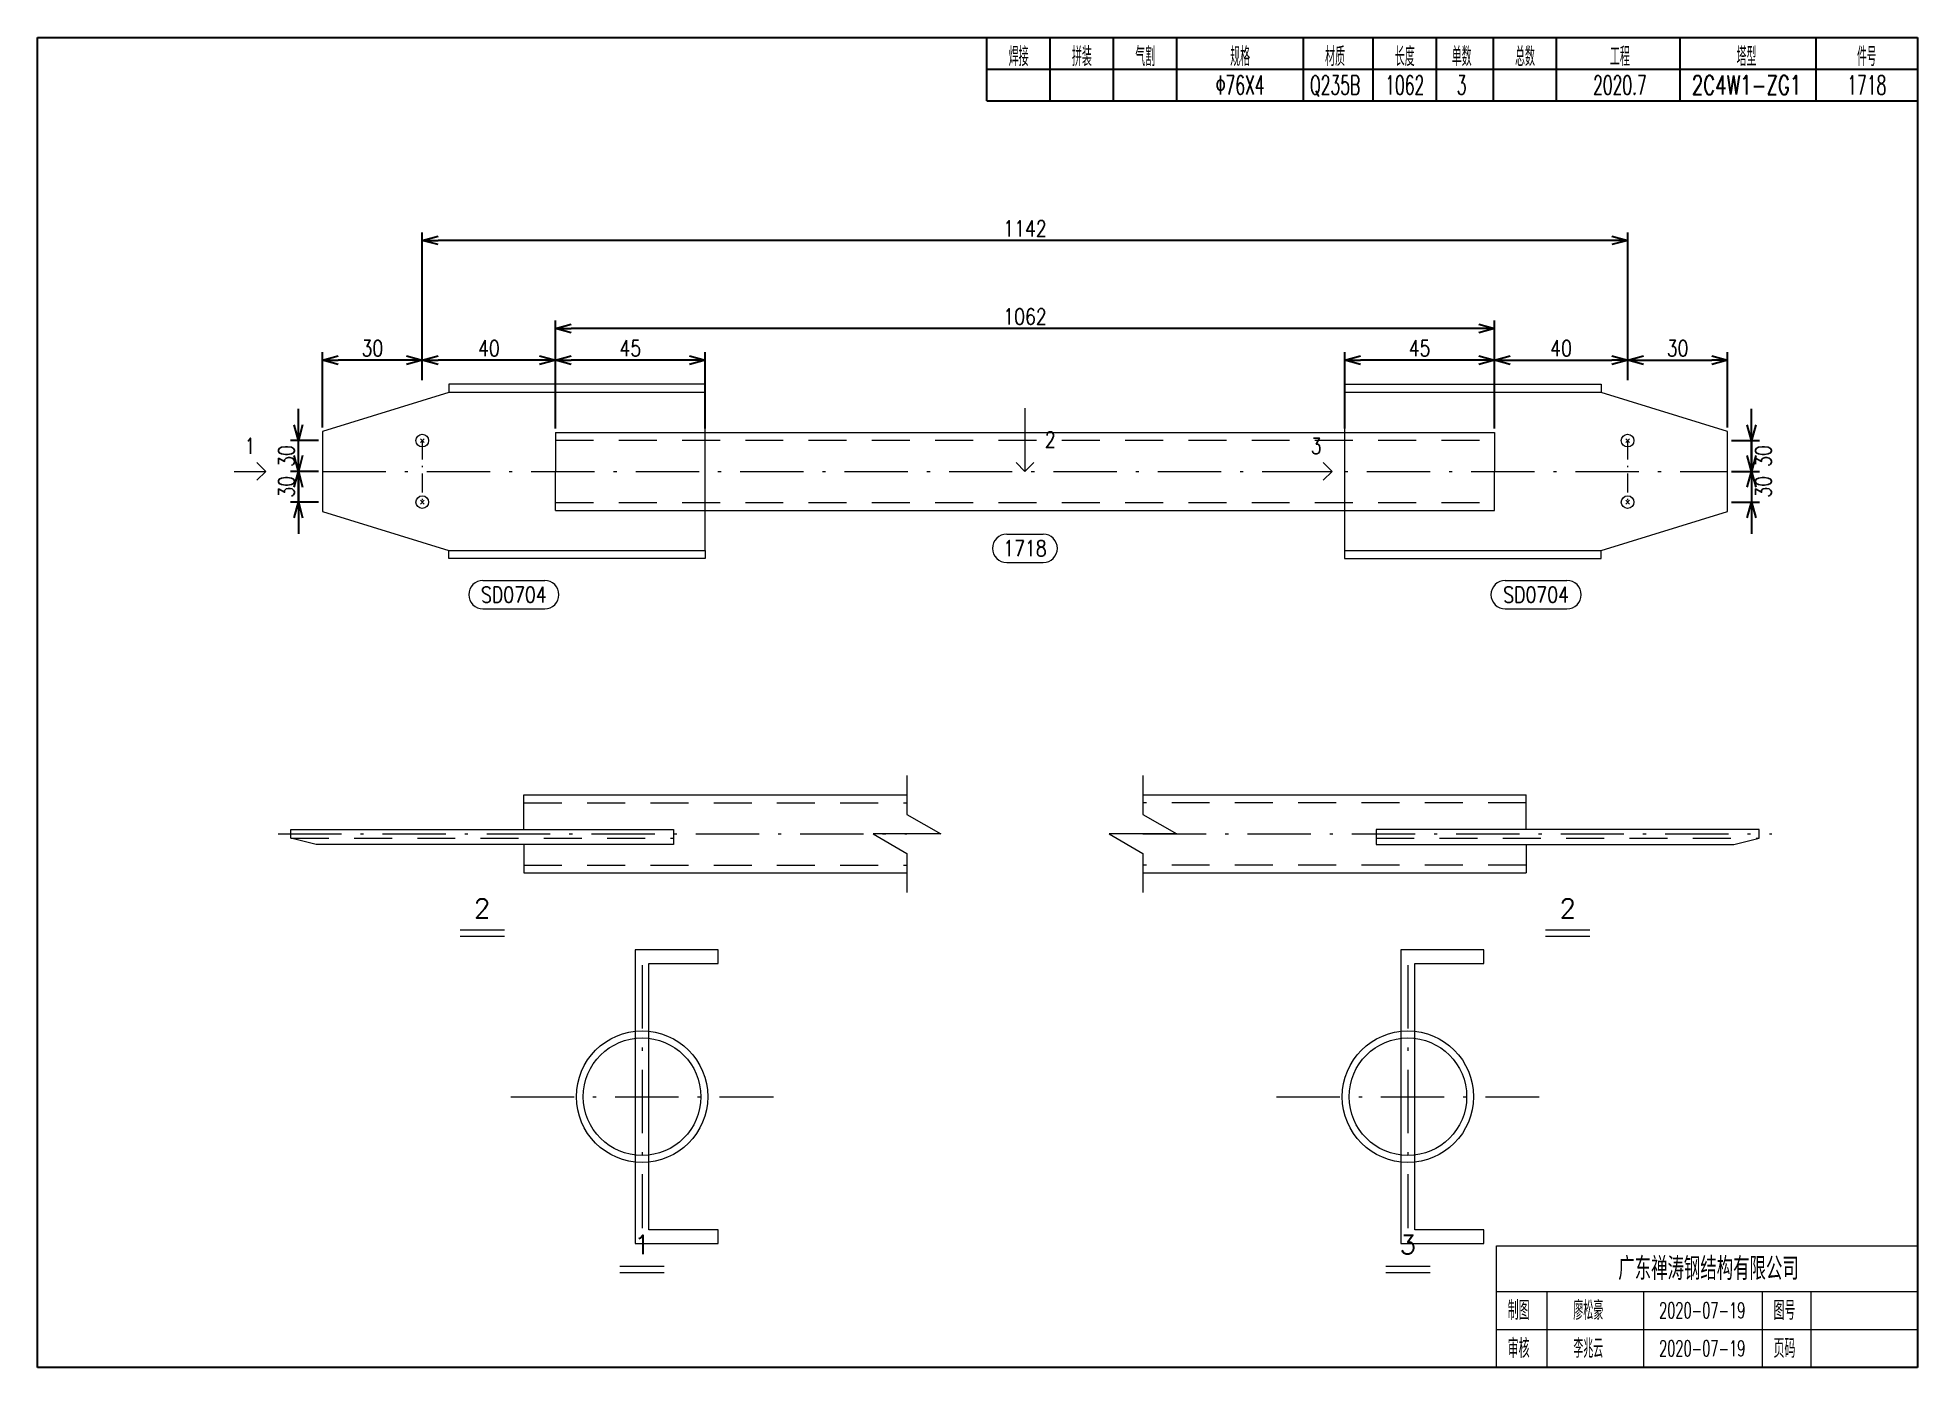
# Model space of a CAD drawing. Extents: x 154981 to 165753, y -86801 to -82885.
# Drawn here: x 160511.1 to 160808.1, y -83946.7 to -83736.7 of the extents above; entities that cross this region are included whole.
import ezdxf
from ezdxf.enums import TextEntityAlignment as Align

# ---------------------------------------------------------------- set-up
doc = ezdxf.new("R2010")
doc.units = 0
doc.header["$MEASUREMENT"] = 0
for name, pattern in [('一点画线', [5.2, 3, -1, 0.2, -1]), ('长一点画线', [16.5, 10, -3, 0.5, -3]), ('长虚线', [10, 6, -4])]:
    doc.linetypes.add(name, pattern=pattern)
doc.layers.get('0').update_dxf_attribs({"linetype": 'CONTINUOUS', "lineweight": 25})
doc.layers.get('Defpoints').update_dxf_attribs({"linetype": 'CONTINUOUS'})
doc.layers.add('4', color=7, linetype='CONTINUOUS', lineweight=25)
doc.layers.add('5', color=7, linetype='CONTINUOUS', lineweight=25)
doc.styles.add('DimFont', font='simplex.shx', dxfattribs={"width": 0.8, "bigfont": 'gbhzfs.shx'})
doc.styles.get("Standard").update_dxf_attribs({"font": 'simplex.shx', "width": 0.7, "height": 3, "bigfont": 'gbhzfs.shx'})
doc.dimstyles.new('DHDxfDimStyleOpen30', dxfattribs={"dimtxt": 2.5, "dimasz": 2.5, "dimexe": 1.25, "dimexo": 0.625, "dimtad": 2, "dimtxsty": 'DimFont', "dimblk": 'OPEN30', "dimblk1": 'OPEN30', "dimblk2": 'OPEN30', "dimcen": 2.5, "dimadec": 0, "dimazin": 0, "dimtfac": 1, "dimtmove": 0, "dimatfit": 3, "dimfxl": 0, "dimarcsym": 0})

msp = doc.modelspace()

# ---------------------------------------------------------------- texts
at = {"layer": '4', "color": 1, "linetype": 'Continuous', "lineweight": 25}
for s, width, p in [('焊接', 0.7, (160666.11666, -83739.66733)), ('拼装', 0.7, (160676.11666, -83739.66733)), ('气割', 0.7, (160686.11666, -83739.66733)), ('规格', 0.7, (160701.11666, -83739.66733)), ('材质', 0.7, (160716.11666, -83739.66733)), ('长度', 0.7, (160727.11666, -83739.66733)), ('单数', 0.7, (160736.11666, -83739.66733)), ('总数', 0.7, (160746.11666, -83739.66733)), ('工程', 0.7, (160761.11666, -83739.66733)), ('塔型', 0.7, (160781.11666, -83739.66733)), ('件号', 0.6, (160800.11666, -83739.66733)), ('Φ76X4', 0.6, (160701.11666, -83744.16733)), ('Q235B', 0.6, (160716.11666, -83744.16733)), ('1062', 0.6, (160727.11666, -83744.16733)), ('3', 0.6, (160736.11666, -83744.16733)), ('2020.7', 0.6, (160761.11666, -83744.16733)), ('2C4W1-ZG1', 0.7, (160781.11666, -83744.16733)), ('1718', 0.6, (160800.11666, -83744.16733))]:
    msp.add_text(s, height=3, dxfattribs=dict(at, width=width)).set_placement(p, align=Align.MIDDLE_CENTER)
at = {"layer": '4', "color": 1, "linetype": 'Continuous', "lineweight": 13}
msp.add_text('广东禅涛钢结构有限公司', height=3.6, dxfattribs=at).set_placement((160775.11666, -83931.06733), align=Align.MIDDLE_CENTER)
for s, height, width, p in [('制图', 3, 0.8, (160745.11666, -83937.66733)), ('廖松豪', 3, 0.7, (160756.11666, -83937.66733)), ('2020-07-19', 2.5, 0.6, (160774.11666, -83937.66733)), ('图号', 3, 0.8, (160787.11666, -83937.66733)), ('审核', 3, 0.8, (160745.11666, -83943.66733)), ('李兆云', 3, 0.7, (160756.11666, -83943.66733)), ('2020-07-19', 2.5, 0.6, (160774.11666, -83943.66733)), ('页码', 3, 0.8, (160787.11666, -83943.66733))]:
    msp.add_text(s, height=height, dxfattribs=dict(at, width=width)).set_placement(p, align=Align.MIDDLE_CENTER)
at = {"layer": '5', "color": 6, "linetype": 'Continuous', "lineweight": 13, "width": 0.8}
for s, p in [('1', (160544.66866, -83801.16733)), ('2', (160671.11666, -83800.16733)), ('3', (160713.12666, -83801.16733)), ('1718', (160667.11666, -83817.32333)), ('SD0704', (160586.36166, -83824.64133)), ('SD0704', (160747.87166, -83824.64133))]:
    msp.add_text(s, height=2.5, dxfattribs=at).set_placement(p, align=Align.MIDDLE_CENTER)
at = {"layer": '5', "color": 7, "linetype": 'Continuous', "lineweight": 13}
for s, p in [('2', (160581.36166, -83876.57333)), ('2', (160752.87166, -83876.57333)), ('1', (160606.61666, -83929.66733)), ('3', (160727.61666, -83929.66733))]:
    msp.add_text(s, height=3, dxfattribs=at).set_placement(p, align=Align.BOTTOM_CENTER)

# ---------------------------------------------------------------- blocks, each defined once
blk = doc.blocks.new('_OPEN30')
at = {"color": 0, "linetype": 'ByBlock', "lineweight": -2}
for p, q in [((-1, 0.27), (0, 0)), ((0, 0), (-1, -0.27)), ((0, 0), (-1, 0))]:
    blk.add_line(p, q, dxfattribs=at)
blk = doc.blocks.new('*D324')
at = {"layer": '5', "color": 3, "linetype": 'Continuous', "lineweight": -2}
for p, q in [((160571.9, -83790.77), (160571.9, -83767.44)), ((160759.84, -83768.69), (160574.4, -83768.69)), ((160762.34, -83790.77), (160762.34, -83767.44))]:
    blk.add_line(p, q, dxfattribs=at)
at = {"layer": 'Defpoints', "color": 0, "linetype": 'Continuous'}
for p in [(160571.9, -83768.69), (160571.9, -83791.4), (160762.34, -83791.4)]:
    blk.add_point(p, dxfattribs=at)
at = {"layer": '5', "color": 3, "linetype": 'Continuous', "lineweight": -2, "xscale": 2.5, "yscale": 2.5, "zscale": 2.5, "rotation": 180}
blk.add_blockref('_OPEN30', (160571.9, -83768.69), dxfattribs=at)
at = {"layer": '5', "color": 3, "linetype": 'Continuous', "lineweight": -2, "xscale": 2.5, "yscale": 2.5, "zscale": 2.5}
blk.add_blockref('_OPEN30', (160762.34, -83768.69), dxfattribs=at)
at = {"layer": '5', "color": 6, "linetype": 'Continuous', "lineweight": 13, "insert": (160667.12, -83766.81), "char_height": 2.5, "attachment_point": 5, "line_spacing_factor": 0.6, "style": 'DimFont'}
blk.add_mtext('1142', dxfattribs=at)
blk = doc.blocks.new('*D325')
at = {"layer": '5', "color": 3, "linetype": 'Continuous', "lineweight": -2}
for p, q in [((160592.94, -83798.39), (160592.94, -83781.35)), ((160738.8, -83782.6), (160595.44, -83782.6)), ((160741.3, -83798.39), (160741.3, -83781.35))]:
    blk.add_line(p, q, dxfattribs=at)
at = {"layer": 'Defpoints', "color": 0, "linetype": 'Continuous'}
for p in [(160592.94, -83782.6), (160592.94, -83799.01), (160741.3, -83799.01)]:
    blk.add_point(p, dxfattribs=at)
at = {"layer": '5', "color": 3, "linetype": 'Continuous', "lineweight": -2, "xscale": 2.5, "yscale": 2.5, "zscale": 2.5, "rotation": 180}
blk.add_blockref('_OPEN30', (160592.94, -83782.6), dxfattribs=at)
at = {"layer": '5', "color": 3, "linetype": 'Continuous', "lineweight": -2, "xscale": 2.5, "yscale": 2.5, "zscale": 2.5}
blk.add_blockref('_OPEN30', (160741.3, -83782.6), dxfattribs=at)
at = {"layer": '5', "color": 6, "linetype": 'Continuous', "lineweight": 13, "insert": (160667.12, -83780.72), "char_height": 2.5, "attachment_point": 5, "line_spacing_factor": 0.6, "style": 'DimFont'}
blk.add_mtext('1062', dxfattribs=at)
blk = doc.blocks.new('*D326')
at = {"layer": '5', "color": 3, "linetype": 'Continuous', "lineweight": -2}
for p, q in [((160781.92, -83797.81), (160781.92, -83795.31)), ((160778.74, -83800.31), (160783.17, -83800.31)), ((160781.92, -83800.31), (160781.92, -83805.17)), ((160778.74, -83805.17), (160783.17, -83805.17)), ((160781.92, -83807.67), (160781.92, -83810.17))]:
    blk.add_line(p, q, dxfattribs=at)
at = {"layer": 'Defpoints', "color": 0, "linetype": 'Continuous'}
for p in [(160778.12, -83800.31), (160778.12, -83805.17), (160781.92, -83805.17)]:
    blk.add_point(p, dxfattribs=at)
at = {"layer": '5', "color": 3, "linetype": 'Continuous', "lineweight": -2, "xscale": 2.5, "yscale": 2.5, "zscale": 2.5}
for p, rotation in [((160781.92, -83800.31), 270), ((160781.92, -83805.17), 90)]:
    blk.add_blockref('_OPEN30', p, dxfattribs=dict(at, rotation=rotation))
at = {"layer": '5', "color": 6, "linetype": 'Continuous', "lineweight": 13, "insert": (160783.79, -83802.74), "char_height": 2.5, "attachment_point": 5, "rotation": 90, "line_spacing_factor": 0.6, "style": 'DimFont'}
blk.add_mtext('30', dxfattribs=at)
blk = doc.blocks.new('*D327')
at = {"layer": '5', "color": 3, "linetype": 'Continuous', "lineweight": -2}
for p, q in [((160781.92, -83802.67), (160781.92, -83800.17)), ((160778.74, -83805.17), (160783.17, -83805.17)), ((160781.92, -83805.17), (160781.92, -83810.03)), ((160778.74, -83810.03), (160783.17, -83810.03)), ((160781.92, -83812.53), (160781.92, -83815.03))]:
    blk.add_line(p, q, dxfattribs=at)
at = {"layer": 'Defpoints', "color": 0, "linetype": 'Continuous'}
for p in [(160778.12, -83805.17), (160778.12, -83810.03), (160781.92, -83810.03)]:
    blk.add_point(p, dxfattribs=at)
at = {"layer": '5', "color": 3, "linetype": 'Continuous', "lineweight": -2, "xscale": 2.5, "yscale": 2.5, "zscale": 2.5}
for p, rotation in [((160781.92, -83805.17), 270), ((160781.92, -83810.03), 90)]:
    blk.add_blockref('_OPEN30', p, dxfattribs=dict(at, rotation=rotation))
at = {"layer": '5', "color": 6, "linetype": 'Continuous', "lineweight": 13, "insert": (160783.79, -83807.6), "char_height": 2.5, "attachment_point": 5, "rotation": 90, "line_spacing_factor": 0.6, "style": 'DimFont'}
blk.add_mtext('30', dxfattribs=at)
blk = doc.blocks.new('*D328')
at = {"layer": '5', "color": 3, "linetype": 'Continuous', "lineweight": -2}
for p, q in [((160762.34, -83790.77), (160762.34, -83786.35)), ((160778.12, -83798.22), (160778.12, -83786.35)), ((160764.84, -83787.6), (160775.62, -83787.6))]:
    blk.add_line(p, q, dxfattribs=at)
at = {"layer": 'Defpoints', "color": 0, "linetype": 'Continuous'}
for p in [(160778.12, -83787.6), (160762.34, -83791.4), (160778.12, -83798.85)]:
    blk.add_point(p, dxfattribs=at)
at = {"layer": '5', "color": 3, "linetype": 'Continuous', "lineweight": -2, "xscale": 2.5, "yscale": 2.5, "zscale": 2.5, "rotation": 180}
blk.add_blockref('_OPEN30', (160762.34, -83787.6), dxfattribs=at)
at = {"layer": '5', "color": 3, "linetype": 'Continuous', "lineweight": -2, "xscale": 2.5, "yscale": 2.5, "zscale": 2.5}
blk.add_blockref('_OPEN30', (160778.12, -83787.6), dxfattribs=at)
at = {"layer": '5', "color": 6, "linetype": 'Continuous', "lineweight": 13, "insert": (160770.23, -83785.72), "char_height": 2.5, "attachment_point": 5, "line_spacing_factor": 0.6, "style": 'DimFont'}
blk.add_mtext('30', dxfattribs=at)
blk = doc.blocks.new('*D329')
at = {"layer": '5', "color": 3, "linetype": 'Continuous', "lineweight": -2}
for p, q in [((160741.3, -83798.39), (160741.3, -83786.35)), ((160762.34, -83790.77), (160762.34, -83786.35)), ((160743.8, -83787.6), (160759.84, -83787.6))]:
    blk.add_line(p, q, dxfattribs=at)
at = {"layer": 'Defpoints', "color": 0, "linetype": 'Continuous'}
for p in [(160762.34, -83787.6), (160762.34, -83791.4), (160741.3, -83799.01)]:
    blk.add_point(p, dxfattribs=at)
at = {"layer": '5', "color": 3, "linetype": 'Continuous', "lineweight": -2, "xscale": 2.5, "yscale": 2.5, "zscale": 2.5, "rotation": 180}
blk.add_blockref('_OPEN30', (160741.3, -83787.6), dxfattribs=at)
at = {"layer": '5', "color": 3, "linetype": 'Continuous', "lineweight": -2, "xscale": 2.5, "yscale": 2.5, "zscale": 2.5}
blk.add_blockref('_OPEN30', (160762.34, -83787.6), dxfattribs=at)
at = {"layer": '5', "color": 6, "linetype": 'Continuous', "lineweight": 13, "insert": (160751.82, -83785.72), "char_height": 2.5, "attachment_point": 5, "line_spacing_factor": 0.6, "style": 'DimFont'}
blk.add_mtext('40', dxfattribs=at)
blk = doc.blocks.new('*D330')
at = {"layer": '5', "color": 3, "linetype": 'Continuous', "lineweight": -2}
for p, q in [((160717.63, -83798.39), (160717.63, -83786.35)), ((160741.3, -83798.39), (160741.3, -83786.35)), ((160738.8, -83787.6), (160720.13, -83787.6))]:
    blk.add_line(p, q, dxfattribs=at)
at = {"layer": 'Defpoints', "color": 0, "linetype": 'Continuous'}
for p in [(160717.63, -83787.6), (160717.63, -83799.01), (160741.3, -83799.01)]:
    blk.add_point(p, dxfattribs=at)
at = {"layer": '5', "color": 3, "linetype": 'Continuous', "lineweight": -2, "xscale": 2.5, "yscale": 2.5, "zscale": 2.5, "rotation": 180}
blk.add_blockref('_OPEN30', (160717.63, -83787.6), dxfattribs=at)
at = {"layer": '5', "color": 3, "linetype": 'Continuous', "lineweight": -2, "xscale": 2.5, "yscale": 2.5, "zscale": 2.5}
blk.add_blockref('_OPEN30', (160741.3, -83787.6), dxfattribs=at)
at = {"layer": '5', "color": 6, "linetype": 'Continuous', "lineweight": 13, "insert": (160729.46, -83785.72), "char_height": 2.5, "attachment_point": 5, "line_spacing_factor": 0.6, "style": 'DimFont'}
blk.add_mtext('45', dxfattribs=at)
blk = doc.blocks.new('*D331')
at = {"layer": '5', "color": 3, "linetype": 'Continuous', "lineweight": -2}
for p, q in [((160552.32, -83797.81), (160552.32, -83795.31)), ((160555.49, -83800.31), (160551.07, -83800.31)), ((160552.32, -83805.17), (160552.32, -83800.31)), ((160555.49, -83805.17), (160551.07, -83805.17)), ((160552.32, -83807.67), (160552.32, -83810.17))]:
    blk.add_line(p, q, dxfattribs=at)
at = {"layer": 'Defpoints', "color": 0, "linetype": 'Continuous'}
for p in [(160552.32, -83800.31), (160556.12, -83800.31), (160556.12, -83805.17)]:
    blk.add_point(p, dxfattribs=at)
at = {"layer": '5', "color": 3, "linetype": 'Continuous', "lineweight": -2, "xscale": 2.5, "yscale": 2.5, "zscale": 2.5}
for p, rotation in [((160552.32, -83800.31), 270), ((160552.32, -83805.17), 90)]:
    blk.add_blockref('_OPEN30', p, dxfattribs=dict(at, rotation=rotation))
at = {"layer": '5', "color": 6, "linetype": 'Continuous', "lineweight": 13, "insert": (160550.44, -83802.74), "char_height": 2.5, "attachment_point": 5, "rotation": 90, "line_spacing_factor": 0.6, "style": 'DimFont'}
blk.add_mtext('30', dxfattribs=at)
blk = doc.blocks.new('*D332')
at = {"layer": '5', "color": 3, "linetype": 'Continuous', "lineweight": -2}
for p, q in [((160552.32, -83802.67), (160552.32, -83800.17)), ((160555.49, -83805.17), (160551.07, -83805.17)), ((160552.32, -83810.03), (160552.32, -83805.17)), ((160555.49, -83810.03), (160551.07, -83810.03)), ((160552.32, -83812.53), (160552.32, -83815.03))]:
    blk.add_line(p, q, dxfattribs=at)
at = {"layer": 'Defpoints', "color": 0, "linetype": 'Continuous'}
for p in [(160552.32, -83805.17), (160556.12, -83805.17), (160556.12, -83810.03)]:
    blk.add_point(p, dxfattribs=at)
at = {"layer": '5', "color": 3, "linetype": 'Continuous', "lineweight": -2, "xscale": 2.5, "yscale": 2.5, "zscale": 2.5}
for p, rotation in [((160552.32, -83805.17), 270), ((160552.32, -83810.03), 90)]:
    blk.add_blockref('_OPEN30', p, dxfattribs=dict(at, rotation=rotation))
at = {"layer": '5', "color": 6, "linetype": 'Continuous', "lineweight": 13, "insert": (160550.44, -83807.6), "char_height": 2.5, "attachment_point": 5, "rotation": 90, "line_spacing_factor": 0.6, "style": 'DimFont'}
blk.add_mtext('30', dxfattribs=at)
blk = doc.blocks.new('*D333')
at = {"layer": '5', "color": 3, "linetype": 'Continuous', "lineweight": -2}
for p, q in [((160556.12, -83798.22), (160556.12, -83786.35)), ((160571.9, -83790.77), (160571.9, -83786.35)), ((160569.4, -83787.6), (160558.62, -83787.6))]:
    blk.add_line(p, q, dxfattribs=at)
at = {"layer": 'Defpoints', "color": 0, "linetype": 'Continuous'}
for p in [(160556.12, -83787.6), (160571.9, -83791.4), (160556.12, -83798.85)]:
    blk.add_point(p, dxfattribs=at)
at = {"layer": '5', "color": 3, "linetype": 'Continuous', "lineweight": -2, "xscale": 2.5, "yscale": 2.5, "zscale": 2.5, "rotation": 180}
blk.add_blockref('_OPEN30', (160556.12, -83787.6), dxfattribs=at)
at = {"layer": '5', "color": 3, "linetype": 'Continuous', "lineweight": -2, "xscale": 2.5, "yscale": 2.5, "zscale": 2.5}
blk.add_blockref('_OPEN30', (160571.9, -83787.6), dxfattribs=at)
at = {"layer": '5', "color": 6, "linetype": 'Continuous', "lineweight": 13, "insert": (160564.01, -83785.72), "char_height": 2.5, "attachment_point": 5, "line_spacing_factor": 0.6, "style": 'DimFont'}
blk.add_mtext('30', dxfattribs=at)
blk = doc.blocks.new('*D334')
at = {"layer": '5', "color": 3, "linetype": 'Continuous', "lineweight": -2}
for p, q in [((160571.9, -83790.77), (160571.9, -83786.35)), ((160592.94, -83798.39), (160592.94, -83786.35)), ((160590.44, -83787.6), (160574.4, -83787.6))]:
    blk.add_line(p, q, dxfattribs=at)
at = {"layer": 'Defpoints', "color": 0, "linetype": 'Continuous'}
for p in [(160571.9, -83787.6), (160571.9, -83791.4), (160592.94, -83799.01)]:
    blk.add_point(p, dxfattribs=at)
at = {"layer": '5', "color": 3, "linetype": 'Continuous', "lineweight": -2, "xscale": 2.5, "yscale": 2.5, "zscale": 2.5, "rotation": 180}
blk.add_blockref('_OPEN30', (160571.9, -83787.6), dxfattribs=at)
at = {"layer": '5', "color": 3, "linetype": 'Continuous', "lineweight": -2, "xscale": 2.5, "yscale": 2.5, "zscale": 2.5}
blk.add_blockref('_OPEN30', (160592.94, -83787.6), dxfattribs=at)
at = {"layer": '5', "color": 6, "linetype": 'Continuous', "lineweight": 13, "insert": (160582.42, -83785.72), "char_height": 2.5, "attachment_point": 5, "line_spacing_factor": 0.6, "style": 'DimFont'}
blk.add_mtext('40', dxfattribs=at)
blk = doc.blocks.new('*D335')
at = {"layer": '5', "color": 3, "linetype": 'Continuous', "lineweight": -2}
for p, q in [((160592.94, -83798.39), (160592.94, -83786.35)), ((160616.61, -83798.39), (160616.61, -83786.35)), ((160614.11, -83787.6), (160595.44, -83787.6))]:
    blk.add_line(p, q, dxfattribs=at)
at = {"layer": 'Defpoints', "color": 0, "linetype": 'Continuous'}
for p in [(160592.94, -83787.6), (160592.94, -83799.01), (160616.61, -83799.01)]:
    blk.add_point(p, dxfattribs=at)
at = {"layer": '5', "color": 3, "linetype": 'Continuous', "lineweight": -2, "xscale": 2.5, "yscale": 2.5, "zscale": 2.5, "rotation": 180}
blk.add_blockref('_OPEN30', (160592.94, -83787.6), dxfattribs=at)
at = {"layer": '5', "color": 3, "linetype": 'Continuous', "lineweight": -2, "xscale": 2.5, "yscale": 2.5, "zscale": 2.5}
blk.add_blockref('_OPEN30', (160616.61, -83787.6), dxfattribs=at)
at = {"layer": '5', "color": 6, "linetype": 'Continuous', "lineweight": 13, "insert": (160604.77, -83785.72), "char_height": 2.5, "attachment_point": 5, "line_spacing_factor": 0.6, "style": 'DimFont'}
blk.add_mtext('45', dxfattribs=at)
blk = doc.blocks.new('CTDHK')
at = {"color": 0, "linetype": 'Continuous'}
for p, q in [((0, 210), (297, 210)), ((0, 0), (0, 210)), ((297, 210), (297, 0)), ((297, 0), (0, 0))]:
    blk.add_line(p, q, dxfattribs=at)

# ---------------------------------------------------------------- dimensions: what is measured, and where the dimension line sits
at = {"layer": '5', "color": 6, "linetype": 'Continuous', "lineweight": 13}
for base, p1, p2, text, picture, middle in [((160571.89666, -83768.68733), (160762.33666, -83791.39733), (160571.89666, -83791.39733), '1142', '*D324', (160667.11666, -83768.68733)), ((160592.93666, -83782.59733), (160741.29666, -83799.01133), (160592.93666, -83799.01133), '1062', '*D325', (160667.11666, -83782.59733)), ((160556.11666, -83787.59733), (160571.89666, -83791.39733), (160556.11666, -83798.84933), '30', '*D333', (160564.00666, -83787.59733)), ((160571.89666, -83787.59733), (160592.93666, -83799.01133), (160571.89666, -83791.39733), '40', '*D334', (160582.41666, -83787.59733)), ((160592.93666, -83787.59733), (160616.60666, -83799.01133), (160592.93666, -83799.01133), '45', '*D335', (160604.77166, -83787.59733)), ((160717.62666, -83787.59733), (160741.29666, -83799.01133), (160717.62666, -83799.01133), '45', '*D330', (160729.46166, -83787.59733)), ((160762.33666, -83787.59733), (160741.29666, -83799.01133), (160762.33666, -83791.39733), '40', '*D329', (160751.81666, -83787.59733)), ((160778.11666, -83787.59733), (160762.33666, -83791.39733), (160778.11666, -83798.84933), '30', '*D328', (160770.22666, -83787.59733))]:
    dim = msp.add_linear_dim(base=base, p1=p1, p2=p2, text=text, dimstyle='DHDxfDimStyleOpen30', override={"dimtxt": 2.5, "dimclrd": 3, "dimclre": 3, "dimclrt": 6}, dxfattribs=at)
    dim.commit()
    dim.dimension.update_dxf_attribs({"geometry": picture, "text_midpoint": middle, "dimtype": 160})
for base, p1, p2, picture, middle in [((160552.31666, -83800.30733), (160556.11666, -83805.16733), (160556.11666, -83800.30733), '*D331', (160552.31666, -83802.73733)), ((160781.91666, -83805.16733), (160778.11666, -83800.30733), (160778.11666, -83805.16733), '*D326', (160781.91666, -83802.73733)), ((160552.31666, -83805.16733), (160556.11666, -83810.02733), (160556.11666, -83805.16733), '*D332', (160552.31666, -83807.59733)), ((160781.91666, -83810.02733), (160778.11666, -83805.16733), (160778.11666, -83810.02733), '*D327', (160781.91666, -83807.59733))]:
    dim = msp.add_linear_dim(base=base, p1=p1, p2=p2, angle=90, text='30', dimstyle='DHDxfDimStyleOpen30', override={"dimtxt": 2.5, "dimclrd": 3, "dimclre": 3, "dimclrt": 6}, dxfattribs=at)
    dim.commit()
    dim.dimension.update_dxf_attribs({"geometry": picture, "text_midpoint": middle, "dimtype": 160})

# ---------------------------------------------------------------- linework, layer by layer
at = {"layer": '4', "color": 1, "linetype": 'Continuous', "lineweight": 25}
for p, q in [((160661.11666, -83746.66733), (160661.11666, -83736.66733)), ((160671.11666, -83746.66733), (160671.11666, -83736.66733)), ((160681.11666, -83746.66733), (160681.11666, -83736.66733)), ((160691.11666, -83746.66733), (160691.11666, -83736.66733)), ((160711.11666, -83746.66733), (160711.11666, -83736.66733)), ((160722.11666, -83746.66733), (160722.11666, -83736.66733)), ((160732.11666, -83746.66733), (160732.11666, -83736.66733)), ((160741.11666, -83746.66733), (160741.11666, -83736.66733)), ((160751.11666, -83746.66733), (160751.11666, -83736.66733)), ((160770.61666, -83746.66733), (160770.61666, -83736.66733)), ((160792.11666, -83746.66733), (160792.11666, -83736.66733)), ((160661.11666, -83741.66733), (160808.11666, -83741.66733)), ((160661.11666, -83746.66733), (160808.11666, -83746.66733))]:
    msp.add_line(p, q, dxfattribs=at)
at = {"layer": '4', "color": 1, "linetype": 'Continuous', "lineweight": 18}
for p, q in [((160741.61666, -83946.66733), (160741.61666, -83927.46733)), ((160741.61666, -83927.46733), (160808.11666, -83927.46733)), ((160741.61666, -83934.66733), (160808.11666, -83934.66733)), ((160749.61666, -83946.66733), (160749.61666, -83934.66733)), ((160764.91666, -83946.66733), (160764.91666, -83934.66733)), ((160783.61666, -83946.66733), (160783.61666, -83934.66733)), ((160791.31666, -83946.66733), (160791.31666, -83934.66733)), ((160741.61666, -83940.66733), (160808.11666, -83940.66733))]:
    msp.add_line(p, q, dxfattribs=at)
msp.add_lwpolyline([(160511.11666, -83736.66733), (160511.11666, -83946.66733), (160808.11666, -83946.66733), (160808.11666, -83736.66733)], close=True, dxfattribs=at)
at = {"layer": '5', "color": 7, "linetype": 'Continuous', "lineweight": 13}
for p, q in [((160576.10466, -83791.39733), (160576.10466, -83792.69333)), ((160616.60666, -83791.39733), (160576.10466, -83791.39733)), ((160616.60666, -83792.69333), (160616.60666, -83791.39733)), ((160717.62666, -83791.39733), (160758.12866, -83791.39733)), ((160717.62666, -83792.69333), (160717.62666, -83791.39733)), ((160758.12866, -83791.39733), (160758.12866, -83792.69333)), ((160576.10466, -83792.69333), (160556.11666, -83798.84933)), ((160616.60666, -83792.69333), (160576.10466, -83792.69333)), ((160616.60666, -83817.64133), (160616.60666, -83792.69333)), ((160717.62666, -83792.69333), (160717.62666, -83817.64133)), ((160758.12866, -83792.69333), (160717.62666, -83792.69333)), ((160778.11666, -83798.84933), (160758.12866, -83792.69333)), ((160556.11666, -83798.84933), (160556.11666, -83811.48533)), ((160571.59666, -83800.00733), (160572.19666, -83800.60733)), ((160572.19666, -83800.00733), (160571.59666, -83800.60733)), ((160592.93666, -83799.01133), (160592.93666, -83805.16733)), ((160592.93666, -83799.01133), (160741.29666, -83799.01133)), ((160741.29666, -83799.01133), (160741.29666, -83805.16733)), ((160762.63666, -83800.60733), (160762.03666, -83800.00733)), ((160762.03666, -83800.60733), (160762.63666, -83800.00733)), ((160778.11666, -83811.48533), (160778.11666, -83798.84933)), ((160592.93666, -83811.32333), (160592.93666, -83805.16733)), ((160741.29666, -83811.32333), (160741.29666, -83805.16733)), ((160571.59666, -83809.72733), (160572.19666, -83810.32733)), ((160572.19666, -83809.72733), (160571.59666, -83810.32733)), ((160762.63666, -83810.32733), (160762.03666, -83809.72733)), ((160762.03666, -83810.32733), (160762.63666, -83809.72733)), ((160556.11666, -83811.48533), (160576.10466, -83817.64133)), ((160592.93666, -83811.32333), (160741.29666, -83811.32333)), ((160758.12866, -83817.64133), (160778.11666, -83811.48533)), ((160576.10466, -83818.93733), (160576.10466, -83817.64133)), ((160576.10466, -83817.64133), (160616.60666, -83817.64133)), ((160616.60666, -83818.93733), (160576.10466, -83818.93733)), ((160616.60666, -83817.64133), (160616.60666, -83818.93733)), ((160717.62666, -83817.64133), (160717.62666, -83818.93733)), ((160717.62666, -83817.64133), (160758.12866, -83817.64133)), ((160717.62666, -83818.93733), (160758.12866, -83818.93733)), ((160758.12866, -83818.93733), (160758.12866, -83817.64133)), ((160648.47386, -83853.18333), (160648.47386, -83859.33933)), ((160685.75947, -83853.18333), (160685.75947, -83859.33933)), ((160587.93666, -83861.72533), (160587.93666, -83856.26133)), ((160587.93666, -83856.26133), (160648.47386, -83856.26133)), ((160685.75947, -83856.26133), (160746.29666, -83856.26133)), ((160746.29666, -83861.72533), (160746.29666, -83856.26133)), ((160648.47386, -83859.33933), (160653.80511, -83862.41733)), ((160685.75947, -83859.33933), (160691.09072, -83862.41733)), ((160551.11666, -83861.72533), (160611.60666, -83861.72533)), ((160551.11666, -83863.10933), (160551.11666, -83861.72533)), ((160555.11666, -83864.10933), (160551.11666, -83863.10933)), ((160611.60666, -83861.72533), (160611.60666, -83864.10933)), ((160643.1426, -83862.41733), (160648.47386, -83865.49533)), ((160653.80511, -83862.41733), (160643.1426, -83862.41733)), ((160680.42822, -83862.41733), (160685.75947, -83865.49533)), ((160691.09072, -83862.41733), (160680.42822, -83862.41733)), ((160722.62666, -83861.72533), (160722.62666, -83864.10933)), ((160783.11666, -83861.72533), (160722.62666, -83861.72533)), ((160779.11666, -83864.10933), (160783.11666, -83863.10933)), ((160783.11666, -83863.10933), (160783.11666, -83861.72533)), ((160611.60666, -83864.10933), (160555.11666, -83864.10933)), ((160587.93666, -83864.10933), (160587.93666, -83868.57333)), ((160648.47386, -83865.49533), (160648.47386, -83871.65133)), ((160685.75947, -83865.49533), (160685.75947, -83871.65133)), ((160722.62666, -83864.10933), (160779.11666, -83864.10933)), ((160746.29666, -83864.10933), (160746.29666, -83868.57333)), ((160587.93666, -83868.57333), (160648.47386, -83868.57333)), ((160685.75947, -83868.57333), (160746.29666, -83868.57333)), ((160577.86166, -83877.57333), (160584.86166, -83877.57333)), ((160577.86166, -83878.57333), (160584.86166, -83878.57333)), ((160749.37166, -83877.57333), (160756.37166, -83877.57333)), ((160749.37166, -83878.57333), (160756.37166, -83878.57333)), ((160605.52466, -83880.71233), (160605.52466, -83927.12233)), ((160618.62866, -83880.71233), (160605.52466, -83880.71233)), ((160618.62866, -83882.89633), (160618.62866, -83880.71233)), ((160726.52466, -83880.71233), (160726.52466, -83927.12233)), ((160739.62866, -83880.71233), (160726.52466, -83880.71233)), ((160739.62866, -83882.89633), (160739.62866, -83880.71233)), ((160607.70866, -83882.89633), (160618.62866, -83882.89633)), ((160607.70866, -83924.93833), (160607.70866, -83882.89633)), ((160728.70866, -83882.89633), (160739.62866, -83882.89633)), ((160728.70866, -83924.93833), (160728.70866, -83882.89633)), ((160618.62866, -83924.93833), (160607.70866, -83924.93833)), ((160618.62866, -83927.12233), (160618.62866, -83924.93833)), ((160739.62866, -83924.93833), (160728.70866, -83924.93833)), ((160739.62866, -83927.12233), (160739.62866, -83924.93833)), ((160605.52466, -83927.12233), (160618.62866, -83927.12233)), ((160726.52466, -83927.12233), (160739.62866, -83927.12233)), ((160603.11666, -83930.66733), (160610.11666, -83930.66733)), ((160603.11666, -83931.66733), (160610.11666, -83931.66733)), ((160724.11666, -83930.66733), (160731.11666, -83930.66733)), ((160724.11666, -83931.66733), (160731.11666, -83931.66733))]:
    msp.add_line(p, q, dxfattribs=at)
at = {"layer": '5', "color": 6, "linetype": 'Continuous', "lineweight": 13}
for p, q in [((160667.11666, -83795.16733), (160667.11666, -83805.16733)), ((160547.16866, -83805.16733), (160545.75445, -83803.75312)), ((160667.11666, -83805.16733), (160665.70245, -83803.75312)), ((160667.11666, -83805.16733), (160668.53088, -83803.75312)), ((160715.62666, -83805.16733), (160714.21245, -83803.75312)), ((160542.16866, -83805.16733), (160547.16866, -83805.16733)), ((160547.16866, -83805.16733), (160545.75445, -83806.58155)), ((160710.62666, -83805.16733), (160715.62666, -83805.16733)), ((160715.62666, -83805.16733), (160714.21245, -83806.58155))]:
    msp.add_line(p, q, dxfattribs=at)
at = {"layer": '5', "color": 240, "linetype": '一点画线', "lineweight": 13}
for p, q in [((160571.89666, -83800.30733), (160571.89666, -83800.30733)), ((160571.89666, -83800.30733), (160571.89666, -83810.02733)), ((160762.33666, -83800.30733), (160762.33666, -83800.30733)), ((160762.33666, -83800.30733), (160762.33666, -83810.02733)), ((160571.89666, -83810.02733), (160571.89666, -83810.02733)), ((160762.33666, -83810.02733), (160762.33666, -83810.02733))]:
    msp.add_line(p, q, dxfattribs=at)
at = {"layer": '5', "color": 7, "linetype": '长虚线', "lineweight": 13}
for p, q in [((160592.93666, -83800.24253), (160741.29666, -83800.24253)), ((160592.93666, -83810.09213), (160741.29666, -83810.09213)), ((160587.93666, -83857.49253), (160648.47386, -83857.49253)), ((160746.29666, -83857.49253), (160685.75947, -83857.49253)), ((160551.11666, -83863.10933), (160611.60666, -83863.10933)), ((160722.62666, -83863.10933), (160783.11666, -83863.10933)), ((160587.93666, -83867.34213), (160648.47386, -83867.34213)), ((160746.29666, -83867.34213), (160685.75947, -83867.34213))]:
    msp.add_line(p, q, dxfattribs=at)
at = {"layer": '5', "color": 240, "linetype": '长一点画线', "lineweight": 13}
for p, q in [((160556.11666, -83805.16733), (160778.11666, -83805.16733)), ((160549.11666, -83862.41733), (160648.47386, -83862.41733)), ((160685.75947, -83862.41733), (160785.11666, -83862.41733)), ((160606.61666, -83883.16733), (160606.61666, -83924.66733)), ((160727.61666, -83883.16733), (160727.61666, -83924.66733)), ((160585.86666, -83903.91733), (160627.36666, -83903.91733)), ((160706.86666, -83903.91733), (160748.36666, -83903.91733))]:
    msp.add_line(p, q, dxfattribs=at)
at = {"layer": '5', "color": 3, "linetype": 'Continuous', "lineweight": 13}
for p, q in [((160664.24166, -83815.07333), (160669.99166, -83815.07333)), ((160664.24166, -83819.57333), (160669.99166, -83819.57333)), ((160581.48666, -83822.39133), (160591.23666, -83822.39133)), ((160742.99666, -83822.39133), (160752.74666, -83822.39133)), ((160581.48666, -83826.89133), (160591.23666, -83826.89133)), ((160742.99666, -83826.89133), (160752.74666, -83826.89133))]:
    msp.add_line(p, q, dxfattribs=at)
at = {"layer": '5', "color": 7, "linetype": 'Continuous', "lineweight": 13}
for centre, radius in [((160571.89666, -83800.30733), 1), ((160762.33666, -83800.30733), 1), ((160571.89666, -83810.02733), 1), ((160762.33666, -83810.02733), 1), ((160606.61666, -83903.91733), 10.374), ((160727.61666, -83903.91733), 10.374), ((160606.61666, -83903.91733), 9.282), ((160727.61666, -83903.91733), 9.282)]:
    msp.add_circle(centre, radius, dxfattribs=at)
at = {"layer": '5', "color": 3, "linetype": 'Continuous', "lineweight": 13}
for centre, start, end in [((160664.24166, -83817.32333), 90, 270), ((160669.99166, -83817.32333), 270, 90), ((160581.48666, -83824.64133), 90, 270), ((160591.23666, -83824.64133), 270, 90), ((160742.99666, -83824.64133), 90, 270), ((160752.74666, -83824.64133), 270, 90)]:
    msp.add_arc(centre, 2.25, start, end, dxfattribs=at)

# ---------------------------------------------------------------- block references
at = {"color": 2, "linetype": 'Continuous'}
msp.add_blockref('CTDHK', (160511.11666, -83946.66733), dxfattribs=at)

msp.set_redraw_order([(e.dxf.handle, doc.entitydb.next_handle()) for e in msp.query("TEXT MTEXT ATTDEF DIMENSION ARC_DIMENSION")])  # texts and dimensions are drawn at this point

doc.saveas('drawing.dxf')
